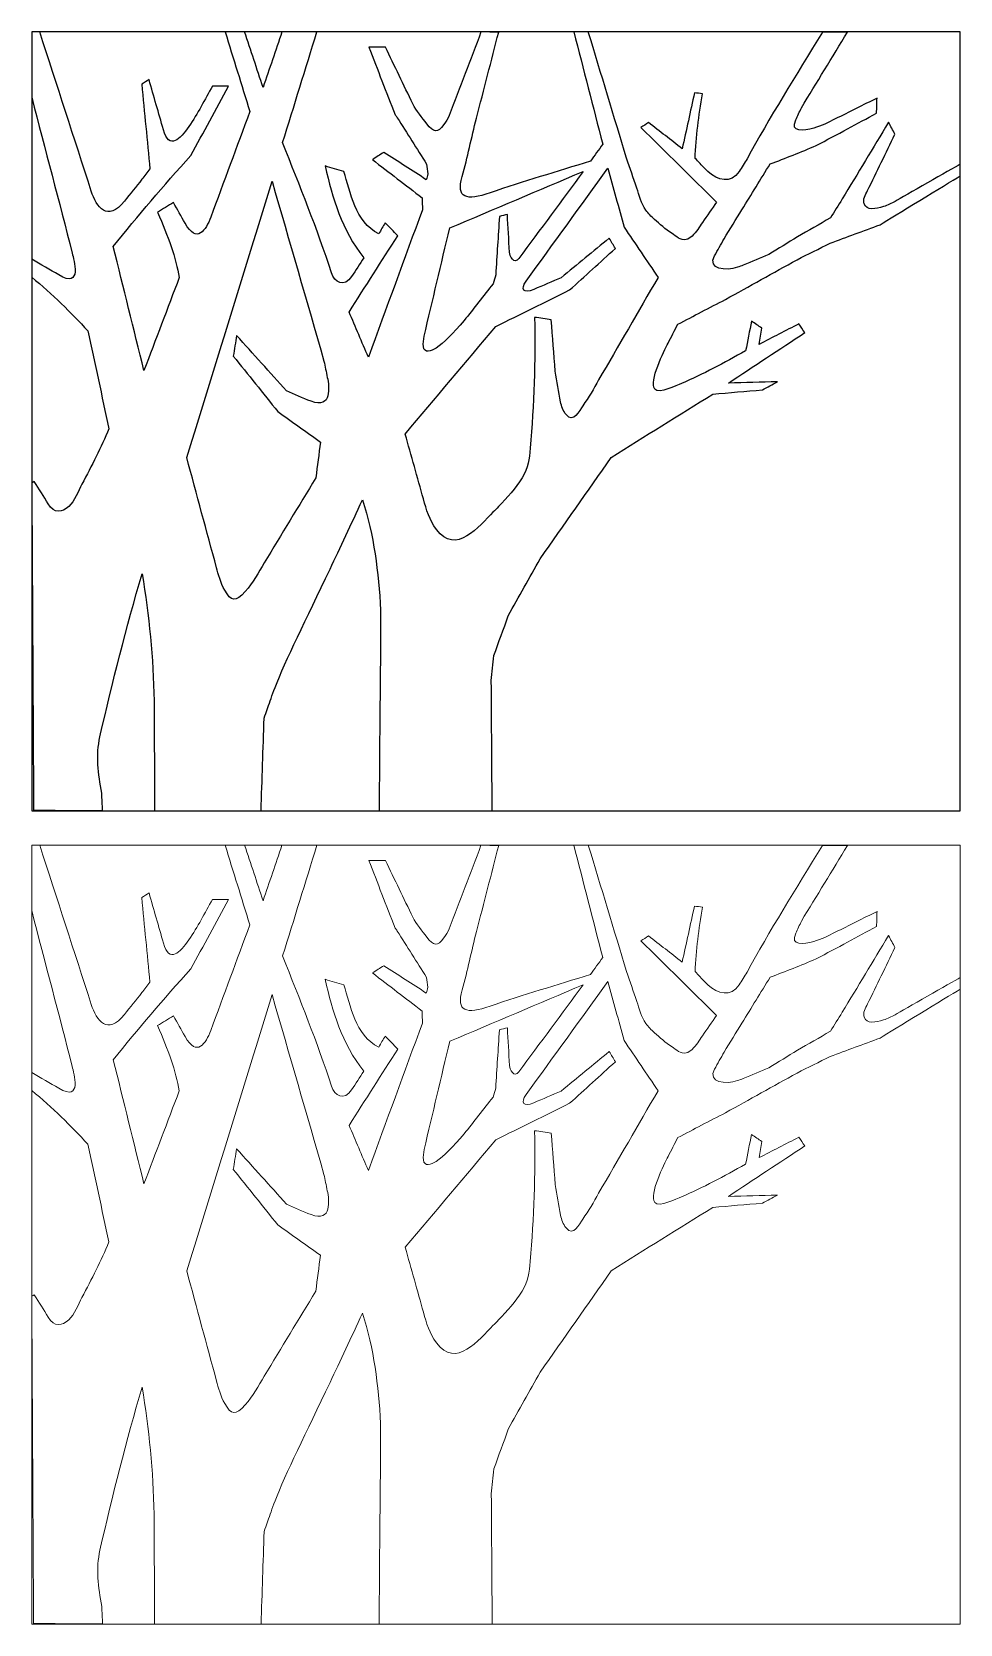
# Model space of a CAD drawing. Header units: centimetres. Extents: x -16.67 to -10.97, y -0.78 to 9.
import ezdxf

# ---------------------------------------------------------------- set-up
doc = ezdxf.new("R2010")
doc.units = ezdxf.units.CM
doc.header["$MEASUREMENT"] = 0
doc.layers.add('layer 1', color=7, linetype='Continuous')

msp = doc.modelspace()

# ---------------------------------------------------------------- linework, layer by layer
at = {"layer": 'layer 1', "color": 250}
for points, knots in [([(-16.67409, 4.21777), (-16.67409, 4.21777), (-16.67409, 9.00077), (-16.67409, 9.00077), (-16.67409, 9.00077), (-16.67409, 9.00077), (-10.97218, 9.00077), (-10.97218, 9.00077), (-10.97218, 9.00077), (-10.97218, 9.00077), (-10.97218, 4.21777), (-10.97218, 4.21777), (-10.97218, 4.21777), (-10.97218, 4.21777), (-16.67409, 4.21777), (-16.67409, 4.21777)], [0, 0, 0, 0, 0.2, 0.2, 0.2, 0.2, 0.4, 0.4, 0.4, 0.4, 0.6, 0.6, 0.6, 0.6, 1, 1, 1, 1]), ([(-12.93308, 8.41315), (-12.91747, 8.42342), (-12.90179, 8.43372), (-12.88615, 8.44403), (-12.88615, 8.44403), (-12.81731, 8.39029), (-12.74836, 8.33651), (-12.67953, 8.28274), (-12.67953, 8.28274), (-12.65428, 8.39737), (-12.62912, 8.51209), (-12.60382, 8.62678), (-12.60382, 8.62678), (-12.58746, 8.62453), (-12.57107, 8.62221), (-12.55468, 8.6199), (-12.55468, 8.6199), (-12.57776, 8.4871), (-12.59484, 8.3549), (-12.60026, 8.22411), (-12.60026, 8.22411), (-12.57993, 8.20246), (-12.55953, 8.18075), (-12.53912, 8.15912), (-12.53912, 8.15912), (-12.53356, 8.15389), (-12.52792, 8.14868), (-12.52233, 8.14344), (-12.52233, 8.14344), (-12.46178, 8.08703), (-12.37986, 8.06595), (-12.33056, 8.14296), (-12.33056, 8.14296), (-12.31384, 8.16906), (-12.29714, 8.19511), (-12.28051, 8.22117), (-12.28051, 8.22117), (-12.14594, 8.46943), (-11.9807, 8.73453), (-11.81725, 8.99869), (-11.81725, 8.99869), (-11.7662, 8.99891), (-11.71505, 8.99913), (-11.664, 8.99936), (-11.664, 8.99936), (-11.75834, 8.84451), (-11.85266, 8.68963), (-11.94705, 8.53482), (-11.94705, 8.53482), (-11.95861, 8.50984), (-11.97016, 8.48493), (-11.98173, 8.46002), (-11.98173, 8.46002), (-12.01917, 8.37929), (-11.93275, 8.39359), (-11.87171, 8.40972), (-11.87171, 8.40972), (-11.82337, 8.42234), (-11.78277, 8.44487), (-11.73934, 8.46587), (-11.73934, 8.46587), (-11.65378, 8.50859), (-11.56827, 8.55123), (-11.48273, 8.59395), (-11.48273, 8.59395), (-11.48371, 8.56325), (-11.48477, 8.53261), (-11.48572, 8.50199), (-11.48572, 8.50199), (-11.54495, 8.46967), (-11.6042, 8.43734), (-11.66342, 8.40513), (-11.66342, 8.40513), (-11.72783, 8.37102), (-11.79225, 8.33693), (-11.85656, 8.30288), (-11.85656, 8.30288), (-11.95041, 8.2622), (-12.04482, 8.22489), (-12.13949, 8.18984), (-12.13949, 8.18984), (-12.19704, 8.09618), (-12.25463, 8.00243), (-12.31222, 7.9088), (-12.31222, 7.9088), (-12.34897, 7.84917), (-12.38572, 7.78959), (-12.42243, 7.72996), (-12.42243, 7.72996), (-12.4418, 7.69509), (-12.4613, 7.66016), (-12.48065, 7.62529), (-12.48065, 7.62529), (-12.52573, 7.54425), (-12.41035, 7.53018), (-12.34037, 7.55512), (-12.34037, 7.55512), (-12.32828, 7.5595), (-12.31608, 7.5638), (-12.30399, 7.56816), (-12.30399, 7.56816), (-12.25169, 7.58999), (-12.19952, 7.61181), (-12.14729, 7.63365), (-12.14729, 7.63365), (-12.08888, 7.66961), (-12.0304, 7.70552), (-11.97202, 7.74146), (-11.97202, 7.74146), (-11.90444, 7.78036), (-11.8369, 7.81925), (-11.76931, 7.85813), (-11.76931, 7.85813), (-11.74517, 7.89695), (-11.72092, 7.93576), (-11.69671, 7.97454), (-11.69671, 7.97454), (-11.60184, 8.13153), (-11.50709, 8.28851), (-11.41217, 8.44542), (-11.41217, 8.44542), (-11.39895, 8.42109), (-11.38566, 8.39668), (-11.37243, 8.37236), (-11.37243, 8.37236), (-11.42853, 8.25697), (-11.48466, 8.14168), (-11.54072, 8.02635), (-11.54072, 8.02635), (-11.55332, 8.00035), (-11.57191, 7.97262), (-11.56181, 7.94395), (-11.56181, 7.94395), (-11.5476, 7.90358), (-11.48991, 7.91191), (-11.44237, 7.9278), (-11.44237, 7.9278), (-11.4167, 7.93639), (-11.39446, 7.94713), (-11.37183, 7.95994), (-11.37183, 7.95994), (-11.31756, 7.99083), (-11.02915, 8.15576), (-10.97218, 8.18812), (-10.97218, 8.18812), (-10.97218, 8.18812), (-10.97218, 8.11725), (-10.97218, 8.11725), (-10.97218, 8.11725), (-11.06216, 8.06203), (-11.37966, 7.8682), (-11.46446, 7.81622), (-11.46446, 7.81622), (-11.56645, 7.77851), (-11.66852, 7.74081), (-11.77065, 7.70306), (-11.77065, 7.70306), (-11.8384, 7.66922), (-11.90622, 7.63541), (-11.97406, 7.60154), (-11.97406, 7.60154), (-12.12066, 7.52023), (-12.26724, 7.43888), (-12.41383, 7.35752), (-12.41383, 7.35752), (-12.51142, 7.30686), (-12.60896, 7.25619), (-12.70652, 7.2055), (-12.70652, 7.2055), (-12.72632, 7.16686), (-12.74617, 7.12813), (-12.76598, 7.08949), (-12.76598, 7.08949), (-12.78971, 7.04306), (-12.88562, 6.85471), (-12.84816, 6.80772), (-12.84816, 6.80772), (-12.82195, 6.77482), (-12.71389, 6.8298), (-12.68471, 6.84187), (-12.68471, 6.84187), (-12.55239, 6.89679), (-12.42115, 6.96883), (-12.29001, 7.04215), (-12.29001, 7.04215), (-12.27796, 7.1028), (-12.26592, 7.16334), (-12.25388, 7.22389), (-12.25388, 7.22389), (-12.23252, 7.20975), (-12.21121, 7.19558), (-12.18981, 7.18142), (-12.18981, 7.18142), (-12.19571, 7.14829), (-12.20156, 7.11519), (-12.20742, 7.08206), (-12.20742, 7.08206), (-12.12574, 7.12397), (-12.04413, 7.16587), (-11.96261, 7.20775), (-11.96261, 7.20775), (-11.9505, 7.18994), (-11.93846, 7.17207), (-11.92644, 7.15428), (-11.92644, 7.15428), (-12.08275, 7.05091), (-12.23912, 6.94765), (-12.39537, 6.84428), (-12.39537, 6.84428), (-12.29527, 6.84691), (-12.19516, 6.84956), (-12.09503, 6.85218), (-12.09503, 6.85218), (-12.12556, 6.83556), (-12.15615, 6.81894), (-12.1868, 6.80223), (-12.1868, 6.80223), (-12.28846, 6.79369), (-12.39026, 6.78524), (-12.49201, 6.77672), (-12.49201, 6.77672), (-12.69979, 6.64709), (-12.90752, 6.51743), (-13.11536, 6.38788), (-13.11536, 6.38788), (-13.26093, 6.18029), (-13.40653, 5.97276), (-13.55209, 5.76519), (-13.55209, 5.76519), (-13.61736, 5.64869), (-13.68256, 5.53215), (-13.74779, 5.4157), (-13.74779, 5.4157), (-13.77715, 5.3341), (-13.80646, 5.25255), (-13.83583, 5.1709), (-13.83583, 5.1709), (-13.84122, 5.11965), (-13.84664, 5.0683), (-13.852, 5.01703), (-13.852, 5.01703), (-13.85019, 4.75064), (-13.84838, 4.48414), (-13.84654, 4.21777), (-13.84654, 4.21777), (-13.84654, 4.21777), (-14.54149, 4.21777), (-14.54149, 4.21777), (-14.54149, 4.21777), (-14.5382, 4.59709), (-14.53485, 4.97639), (-14.53164, 5.35575), (-14.53164, 5.35575), (-14.53164, 5.38714), (-14.53164, 5.41862), (-14.53164, 5.45012), (-14.53164, 5.45012), (-14.54571, 5.68256), (-14.57132, 5.91172), (-14.64413, 6.12697), (-14.64413, 6.12697), (-14.71243, 5.97635), (-14.77953, 5.83384), (-14.84254, 5.70183), (-14.84254, 5.70183), (-14.99042, 5.39243), (-15.11586, 5.14022), (-15.18051, 4.97409), (-15.18051, 4.97409), (-15.19926, 4.92608), (-15.21257, 4.88494), (-15.22445, 4.85156), (-15.22445, 4.85156), (-15.23362, 4.82564), (-15.24122, 4.80417), (-15.24755, 4.78721), (-15.24755, 4.78721), (-15.25375, 4.59737), (-15.25993, 4.40759), (-15.26612, 4.21777), (-15.26612, 4.21777), (-15.26612, 4.21777), (-15.9201, 4.21777), (-15.9201, 4.21777), (-15.9201, 4.21777), (-15.92109, 4.44313), (-15.92202, 4.66858), (-15.923, 4.89391), (-15.923, 4.89391), (-15.92867, 5.15688), (-15.95334, 5.41678), (-15.99697, 5.67354), (-15.99697, 5.67354), (-16.09518, 5.34362), (-16.17794, 5.00867), (-16.25591, 4.67208), (-16.25591, 4.67208), (-16.28067, 4.56061), (-16.26717, 4.44433), (-16.24452, 4.32682), (-16.24452, 4.32682), (-16.24275, 4.29079), (-16.241, 4.2548), (-16.23928, 4.21878), (-16.23928, 4.21878), (-16.38064, 4.21976), (-16.52195, 4.22083), (-16.66327, 4.22185), (-16.66327, 4.22185), (-16.66692, 4.87694), (-16.67054, 5.53198), (-16.67409, 6.18704), (-16.67409, 6.18704), (-16.67409, 6.18704), (-16.67409, 6.23192), (-16.67409, 6.23192), (-16.67409, 6.23192), (-16.66911, 6.23431), (-16.66415, 6.23678), (-16.65917, 6.23918), (-16.65917, 6.23918), (-16.63065, 6.19371), (-16.60009, 6.14893), (-16.57338, 6.10265), (-16.57338, 6.10265), (-16.53728, 6.04018), (-16.48635, 6.04984), (-16.44775, 6.08586), (-16.44775, 6.08586), (-16.41124, 6.12001), (-16.38825, 6.18112), (-16.3662, 6.22322), (-16.3662, 6.22322), (-16.30687, 6.33682), (-16.24864, 6.44916), (-16.20037, 6.56423), (-16.20037, 6.56423), (-16.24378, 6.76441), (-16.28727, 6.96457), (-16.33078, 7.16473), (-16.33078, 7.16473), (-16.43282, 7.27787), (-16.548, 7.3878), (-16.67409, 7.49507), (-16.67409, 7.49507), (-16.67409, 7.49507), (-16.67409, 7.60565), (-16.67409, 7.60565), (-16.67409, 7.60565), (-16.61879, 7.57308), (-16.56356, 7.54043), (-16.50824, 7.50786), (-16.50824, 7.50786), (-16.3624, 7.42192), (-16.41593, 7.60161), (-16.42599, 7.64134), (-16.42599, 7.64134), (-16.50657, 7.96093), (-16.59361, 8.27911), (-16.67409, 8.59872), (-16.67409, 8.59872), (-16.67409, 8.59872), (-16.67409, 9.00077), (-16.67409, 9.00077), (-16.67409, 9.00077), (-16.67409, 9.00077), (-16.62567, 9.00077), (-16.62567, 9.00077), (-16.62567, 9.00077), (-16.52013, 8.67496), (-16.41451, 8.34906), (-16.30902, 8.02327), (-16.30902, 8.02327), (-16.27689, 7.9242), (-16.21008, 7.83064), (-16.10522, 7.96154), (-16.10522, 7.96154), (-16.06947, 8.00611), (-16.03373, 8.05066), (-15.99797, 8.09531), (-15.99797, 8.09531), (-15.98165, 8.11644), (-15.96529, 8.13766), (-15.94879, 8.15887), (-15.94879, 8.15887), (-15.96556, 8.33227), (-15.98235, 8.5056), (-15.99913, 8.67892), (-15.99913, 8.67892), (-15.98405, 8.6884), (-15.96895, 8.69788), (-15.95383, 8.70736), (-15.95383, 8.70736), (-15.92472, 8.60488), (-15.89549, 8.50236), (-15.86628, 8.39989), (-15.86628, 8.39989), (-15.83011, 8.27273), (-15.7628, 8.34168), (-15.70968, 8.41901), (-15.70968, 8.41901), (-15.65453, 8.49921), (-15.61259, 8.58503), (-15.56407, 8.66802), (-15.56407, 8.66802), (-15.53122, 8.66762), (-15.4984, 8.66728), (-15.46563, 8.66692), (-15.46563, 8.66692), (-15.5428, 8.52508), (-15.61994, 8.38326), (-15.69709, 8.24148), (-15.69709, 8.24148), (-15.86564, 8.05548), (-16.02272, 7.86951), (-16.17356, 7.68354), (-16.17356, 7.68354), (-16.11089, 7.42928), (-16.04823, 7.175), (-15.98559, 6.92081), (-15.98559, 6.92081), (-15.91324, 7.11127), (-15.84083, 7.30174), (-15.76842, 7.49226), (-15.76842, 7.49226), (-15.789, 7.61144), (-15.83673, 7.74701), (-15.90131, 7.89272), (-15.90131, 7.89272), (-15.86895, 7.91272), (-15.83659, 7.93266), (-15.80413, 7.95263), (-15.80413, 7.95263), (-15.78055, 7.91044), (-15.75685, 7.8682), (-15.73319, 7.82605), (-15.73319, 7.82605), (-15.65982, 7.69515), (-15.60425, 7.78466), (-15.57552, 7.86227), (-15.57552, 7.86227), (-15.49539, 8.07873), (-15.41532, 8.29516), (-15.33523, 8.51167), (-15.33523, 8.51167), (-15.38571, 8.67472), (-15.43619, 8.83775), (-15.48667, 9.00077), (-15.48667, 9.00077), (-15.48667, 9.00077), (-15.36735, 9.00077), (-15.36735, 9.00077), (-15.36735, 9.00077), (-15.32935, 8.88703), (-15.29144, 8.77326), (-15.25351, 8.65949), (-15.25351, 8.65949), (-15.21502, 8.77297), (-15.17658, 8.8865), (-15.13812, 8.99999), (-15.13812, 8.99999), (-15.12492, 9.00023), (-15.11174, 9.00049), (-15.09861, 9.00077), (-15.09861, 9.00077), (-15.09861, 9.00077), (-14.92286, 9.00077), (-14.92286, 9.00077), (-14.92286, 9.00077), (-14.99317, 8.77405), (-15.0635, 8.5472), (-15.1338, 8.3204), (-15.1338, 8.3204), (-15.02786, 8.05418), (-14.92043, 7.78793), (-14.83376, 7.52156), (-14.83376, 7.52156), (-14.81407, 7.46137), (-14.75555, 7.42868), (-14.70997, 7.49867), (-14.70997, 7.49867), (-14.68497, 7.537), (-14.65989, 7.57536), (-14.63494, 7.61367), (-14.63494, 7.61367), (-14.77306, 7.78493), (-14.82552, 7.97962), (-14.8723, 8.17716), (-14.8723, 8.17716), (-14.83425, 8.16583), (-14.79639, 8.15457), (-14.75848, 8.14327), (-14.75848, 8.14327), (-14.71526, 8.01897), (-14.6912, 7.83227), (-14.54286, 7.76098), (-14.54286, 7.76098), (-14.52994, 7.78356), (-14.5171, 7.80613), (-14.50414, 7.82868), (-14.50414, 7.82868), (-14.47832, 7.80215), (-14.45251, 7.7756), (-14.42657, 7.74908), (-14.42657, 7.74908), (-14.52628, 7.59285), (-14.62581, 7.43666), (-14.7255, 7.28043), (-14.7255, 7.28043), (-14.68604, 7.18817), (-14.64667, 7.09575), (-14.60727, 7.0035), (-14.60727, 7.0035), (-14.49651, 7.30524), (-14.38576, 7.60707), (-14.27499, 7.90881), (-14.27499, 7.90881), (-14.27547, 7.9332), (-14.27584, 7.95751), (-14.27634, 7.98191), (-14.27634, 7.98191), (-14.37835, 8.06015), (-14.48032, 8.13829), (-14.58238, 8.21647), (-14.58238, 8.21647), (-14.55901, 8.23112), (-14.5356, 8.2458), (-14.51216, 8.26047), (-14.51216, 8.26047), (-14.42514, 8.20451), (-14.33813, 8.14861), (-14.25112, 8.09268), (-14.25112, 8.09268), (-14.24782, 8.1046), (-14.24445, 8.11647), (-14.24109, 8.12842), (-14.24109, 8.12842), (-14.24386, 8.14861), (-14.24671, 8.16881), (-14.24953, 8.18892), (-14.24953, 8.18892), (-14.30968, 8.28384), (-14.36992, 8.37878), (-14.43014, 8.4736), (-14.43014, 8.4736), (-14.43405, 8.47961), (-14.43793, 8.48561), (-14.44174, 8.49159), (-14.44174, 8.49159), (-14.49617, 8.6302), (-14.55057, 8.76869), (-14.60501, 8.90723), (-14.60501, 8.90723), (-14.5708, 8.90723), (-14.53668, 8.90723), (-14.50256, 8.90723), (-14.50256, 8.90723), (-14.44635, 8.79081), (-14.39016, 8.67443), (-14.33395, 8.55811), (-14.33395, 8.55811), (-14.31363, 8.516), (-14.27595, 8.4744), (-14.24734, 8.43549), (-14.24734, 8.43549), (-14.20857, 8.38293), (-14.18117, 8.37724), (-14.14329, 8.43136), (-14.14329, 8.43136), (-14.12973, 8.45087), (-14.11823, 8.4664), (-14.11012, 8.48771), (-14.11012, 8.48771), (-14.04515, 8.65857), (-13.98017, 8.82947), (-13.9153, 9.0003), (-13.9153, 9.0003), (-13.87908, 8.99992), (-13.84287, 8.99956), (-13.80662, 8.99917), (-13.80662, 8.99917), (-13.85221, 8.82295), (-13.89772, 8.6467), (-13.94322, 8.47042), (-13.94322, 8.47042), (-13.97451, 8.35167), (-13.99674, 8.23121), (-14.03094, 8.11245), (-14.03094, 8.11245), (-14.0691, 7.97955), (-14.00726, 7.96093), (-13.85924, 8.01238), (-13.85924, 8.01238), (-13.65644, 8.08289), (-13.44822, 8.14218), (-13.24262, 8.20709), (-13.24262, 8.20709), (-13.21755, 8.24181), (-13.19244, 8.27655), (-13.16732, 8.31129), (-13.16732, 8.31129), (-13.22674, 8.54111), (-13.28622, 8.77094), (-13.34557, 9.00077), (-13.34557, 9.00077), (-13.34557, 9.00077), (-13.25608, 9.00077), (-13.25608, 9.00077), (-13.25608, 9.00077), (-13.17772, 8.742), (-13.09931, 8.48319), (-13.02091, 8.22443), (-13.02091, 8.22443), (-13.00008, 8.16357), (-12.97929, 8.10261), (-12.95848, 8.04172), (-12.95848, 8.04172), (-12.94301, 7.99648), (-12.93091, 7.94703), (-12.90231, 7.90642), (-12.90231, 7.90642), (-12.88752, 7.88531), (-12.87025, 7.86775), (-12.85062, 7.84947), (-12.85062, 7.84947), (-12.81835, 7.81941), (-12.78233, 7.79021), (-12.74205, 7.762), (-12.74205, 7.762), (-12.71967, 7.74636), (-12.68764, 7.71742), (-12.6554, 7.72535), (-12.6554, 7.72535), (-12.64175, 7.72873), (-12.62921, 7.73705), (-12.61842, 7.74706), (-12.61842, 7.74706), (-12.59272, 7.77071), (-12.57434, 7.80273), (-12.55521, 7.83018), (-12.55521, 7.83018), (-12.52623, 7.8721), (-12.49728, 7.91392), (-12.4683, 7.95569), (-12.4683, 7.95569), (-12.62324, 8.10819), (-12.7782, 8.26066), (-12.93308, 8.41315)], [0, 0, 0, 0, 0.006135, 0.006135, 0.006135, 0.006135, 0.0122699, 0.0122699, 0.0122699, 0.0122699, 0.0184049, 0.0184049, 0.0184049, 0.0184049, 0.0245399, 0.0245399, 0.0245399, 0.0245399, 0.0306748, 0.0306748, 0.0306748, 0.0306748, 0.0368098, 0.0368098, 0.0368098, 0.0368098, 0.0429448, 0.0429448, 0.0429448, 0.0429448, 0.0490798, 0.0490798, 0.0490798, 0.0490798, 0.0552147, 0.0552147, 0.0552147, 0.0552147, 0.0613497, 0.0613497, 0.0613497, 0.0613497, 0.0674847, 0.0674847, 0.0674847, 0.0674847, 0.0736196, 0.0736196, 0.0736196, 0.0736196, 0.0797546, 0.0797546, 0.0797546, 0.0797546, 0.0858896, 0.0858896, 0.0858896, 0.0858896, 0.0920245, 0.0920245, 0.0920245, 0.0920245, 0.0981595, 0.0981595, 0.0981595, 0.0981595, 0.1042945, 0.1042945, 0.1042945, 0.1042945, 0.1104294, 0.1104294, 0.1104294, 0.1104294, 0.1165644, 0.1165644, 0.1165644, 0.1165644, 0.1226994, 0.1226994, 0.1226994, 0.1226994, 0.1288344, 0.1288344, 0.1288344, 0.1288344, 0.1349693, 0.1349693, 0.1349693, 0.1349693, 0.1411043, 0.1411043, 0.1411043, 0.1411043, 0.1472393, 0.1472393, 0.1472393, 0.1472393, 0.1533742, 0.1533742, 0.1533742, 0.1533742, 0.1595092, 0.1595092, 0.1595092, 0.1595092, 0.1656442, 0.1656442, 0.1656442, 0.1656442, 0.1717791, 0.1717791, 0.1717791, 0.1717791, 0.1779141, 0.1779141, 0.1779141, 0.1779141, 0.1840491, 0.1840491, 0.1840491, 0.1840491, 0.190184, 0.190184, 0.190184, 0.190184, 0.196319, 0.196319, 0.196319, 0.196319, 0.202454, 0.202454, 0.202454, 0.202454, 0.208589, 0.208589, 0.208589, 0.208589, 0.2147239, 0.2147239, 0.2147239, 0.2147239, 0.2208589, 0.2208589, 0.2208589, 0.2208589, 0.2269939, 0.2269939, 0.2269939, 0.2269939, 0.2331288, 0.2331288, 0.2331288, 0.2331288, 0.2392638, 0.2392638, 0.2392638, 0.2392638, 0.2453988, 0.2453988, 0.2453988, 0.2453988, 0.2515337, 0.2515337, 0.2515337, 0.2515337, 0.2576687, 0.2576687, 0.2576687, 0.2576687, 0.2638037, 0.2638037, 0.2638037, 0.2638037, 0.2699387, 0.2699387, 0.2699387, 0.2699387, 0.2760736, 0.2760736, 0.2760736, 0.2760736, 0.2822086, 0.2822086, 0.2822086, 0.2822086, 0.2883436, 0.2883436, 0.2883436, 0.2883436, 0.2944785, 0.2944785, 0.2944785, 0.2944785, 0.3006135, 0.3006135, 0.3006135, 0.3006135, 0.3067485, 0.3067485, 0.3067485, 0.3067485, 0.3128834, 0.3128834, 0.3128834, 0.3128834, 0.3190184, 0.3190184, 0.3190184, 0.3190184, 0.3251534, 0.3251534, 0.3251534, 0.3251534, 0.3312883, 0.3312883, 0.3312883, 0.3312883, 0.3374233, 0.3374233, 0.3374233, 0.3374233, 0.3435583, 0.3435583, 0.3435583, 0.3435583, 0.3496933, 0.3496933, 0.3496933, 0.3496933, 0.3558282, 0.3558282, 0.3558282, 0.3558282, 0.3619632, 0.3619632, 0.3619632, 0.3619632, 0.3680982, 0.3680982, 0.3680982, 0.3680982, 0.3742331, 0.3742331, 0.3742331, 0.3742331, 0.3803681, 0.3803681, 0.3803681, 0.3803681, 0.3865031, 0.3865031, 0.3865031, 0.3865031, 0.392638, 0.392638, 0.392638, 0.392638, 0.398773, 0.398773, 0.398773, 0.398773, 0.404908, 0.404908, 0.404908, 0.404908, 0.4110429, 0.4110429, 0.4110429, 0.4110429, 0.4171779, 0.4171779, 0.4171779, 0.4171779, 0.4233129, 0.4233129, 0.4233129, 0.4233129, 0.4294479, 0.4294479, 0.4294479, 0.4294479, 0.4355828, 0.4355828, 0.4355828, 0.4355828, 0.4417178, 0.4417178, 0.4417178, 0.4417178, 0.4478528, 0.4478528, 0.4478528, 0.4478528, 0.4539877, 0.4539877, 0.4539877, 0.4539877, 0.4601227, 0.4601227, 0.4601227, 0.4601227, 0.4662577, 0.4662577, 0.4662577, 0.4662577, 0.4723926, 0.4723926, 0.4723926, 0.4723926, 0.4785276, 0.4785276, 0.4785276, 0.4785276, 0.4846626, 0.4846626, 0.4846626, 0.4846626, 0.4907975, 0.4907975, 0.4907975, 0.4907975, 0.4969325, 0.4969325, 0.4969325, 0.4969325, 0.5030675, 0.5030675, 0.5030675, 0.5030675, 0.5092025, 0.5092025, 0.5092025, 0.5092025, 0.5153374, 0.5153374, 0.5153374, 0.5153374, 0.5214724, 0.5214724, 0.5214724, 0.5214724, 0.5276074, 0.5276074, 0.5276074, 0.5276074, 0.5337423, 0.5337423, 0.5337423, 0.5337423, 0.5398773, 0.5398773, 0.5398773, 0.5398773, 0.5460123, 0.5460123, 0.5460123, 0.5460123, 0.5521472, 0.5521472, 0.5521472, 0.5521472, 0.5582822, 0.5582822, 0.5582822, 0.5582822, 0.5644172, 0.5644172, 0.5644172, 0.5644172, 0.5705521, 0.5705521, 0.5705521, 0.5705521, 0.5766871, 0.5766871, 0.5766871, 0.5766871, 0.5828221, 0.5828221, 0.5828221, 0.5828221, 0.5889571, 0.5889571, 0.5889571, 0.5889571, 0.595092, 0.595092, 0.595092, 0.595092, 0.601227, 0.601227, 0.601227, 0.601227, 0.607362, 0.607362, 0.607362, 0.607362, 0.6134969, 0.6134969, 0.6134969, 0.6134969, 0.6196319, 0.6196319, 0.6196319, 0.6196319, 0.6257669, 0.6257669, 0.6257669, 0.6257669, 0.6319018, 0.6319018, 0.6319018, 0.6319018, 0.6380368, 0.6380368, 0.6380368, 0.6380368, 0.6441718, 0.6441718, 0.6441718, 0.6441718, 0.6503067, 0.6503067, 0.6503067, 0.6503067, 0.6564417, 0.6564417, 0.6564417, 0.6564417, 0.6625767, 0.6625767, 0.6625767, 0.6625767, 0.6687117, 0.6687117, 0.6687117, 0.6687117, 0.6748466, 0.6748466, 0.6748466, 0.6748466, 0.6809816, 0.6809816, 0.6809816, 0.6809816, 0.6871166, 0.6871166, 0.6871166, 0.6871166, 0.6932515, 0.6932515, 0.6932515, 0.6932515, 0.6993865, 0.6993865, 0.6993865, 0.6993865, 0.7055215, 0.7055215, 0.7055215, 0.7055215, 0.7116564, 0.7116564, 0.7116564, 0.7116564, 0.7177914, 0.7177914, 0.7177914, 0.7177914, 0.7239264, 0.7239264, 0.7239264, 0.7239264, 0.7300613, 0.7300613, 0.7300613, 0.7300613, 0.7361963, 0.7361963, 0.7361963, 0.7361963, 0.7423313, 0.7423313, 0.7423313, 0.7423313, 0.7484663, 0.7484663, 0.7484663, 0.7484663, 0.7546012, 0.7546012, 0.7546012, 0.7546012, 0.7607362, 0.7607362, 0.7607362, 0.7607362, 0.7668712, 0.7668712, 0.7668712, 0.7668712, 0.7730061, 0.7730061, 0.7730061, 0.7730061, 0.7791411, 0.7791411, 0.7791411, 0.7791411, 0.7852761, 0.7852761, 0.7852761, 0.7852761, 0.791411, 0.791411, 0.791411, 0.791411, 0.797546, 0.797546, 0.797546, 0.797546, 0.803681, 0.803681, 0.803681, 0.803681, 0.809816, 0.809816, 0.809816, 0.809816, 0.8159509, 0.8159509, 0.8159509, 0.8159509, 0.8220859, 0.8220859, 0.8220859, 0.8220859, 0.8282209, 0.8282209, 0.8282209, 0.8282209, 0.8343558, 0.8343558, 0.8343558, 0.8343558, 0.8404908, 0.8404908, 0.8404908, 0.8404908, 0.8466258, 0.8466258, 0.8466258, 0.8466258, 0.8527607, 0.8527607, 0.8527607, 0.8527607, 0.8588957, 0.8588957, 0.8588957, 0.8588957, 0.8650307, 0.8650307, 0.8650307, 0.8650307, 0.8711656, 0.8711656, 0.8711656, 0.8711656, 0.8773006, 0.8773006, 0.8773006, 0.8773006, 0.8834356, 0.8834356, 0.8834356, 0.8834356, 0.8895706, 0.8895706, 0.8895706, 0.8895706, 0.8957055, 0.8957055, 0.8957055, 0.8957055, 0.9018405, 0.9018405, 0.9018405, 0.9018405, 0.9079755, 0.9079755, 0.9079755, 0.9079755, 0.9141104, 0.9141104, 0.9141104, 0.9141104, 0.9202454, 0.9202454, 0.9202454, 0.9202454, 0.9263804, 0.9263804, 0.9263804, 0.9263804, 0.9325153, 0.9325153, 0.9325153, 0.9325153, 0.9386503, 0.9386503, 0.9386503, 0.9386503, 0.9447853, 0.9447853, 0.9447853, 0.9447853, 0.9509202, 0.9509202, 0.9509202, 0.9509202, 0.9570552, 0.9570552, 0.9570552, 0.9570552, 0.9631902, 0.9631902, 0.9631902, 0.9631902, 0.9693252, 0.9693252, 0.9693252, 0.9693252, 0.9754601, 0.9754601, 0.9754601, 0.9754601, 0.9815951, 0.9815951, 0.9815951, 0.9815951, 0.9877301, 0.9877301, 0.9877301, 0.9877301, 1, 1, 1, 1]), ([(-13.13541, 8.16366), (-13.30313, 7.93217), (-13.47087, 7.70069), (-13.63854, 7.46917), (-13.63854, 7.46917), (-13.67373, 7.42076), (-13.65551, 7.39144), (-13.59075, 7.41917), (-13.59075, 7.41917), (-13.53475, 7.44309), (-13.4787, 7.46712), (-13.42267, 7.49103), (-13.42267, 7.49103), (-13.32434, 7.57192), (-13.22595, 7.65275), (-13.12762, 7.73367), (-13.12762, 7.73367), (-13.11508, 7.71263), (-13.10257, 7.69173), (-13.09012, 7.67073), (-13.09012, 7.67073), (-13.18373, 7.58571), (-13.27729, 7.50072), (-13.3709, 7.4157), (-13.3709, 7.4157), (-13.52202, 7.34097), (-13.67316, 7.26624), (-13.82432, 7.19152), (-13.82432, 7.19152), (-14.00983, 6.97149), (-14.19521, 6.75148), (-14.38069, 6.53151), (-14.38069, 6.53151), (-14.34356, 6.39848), (-14.30558, 6.26564), (-14.26929, 6.13246), (-14.26929, 6.13246), (-14.25121, 6.06616), (-14.23112, 6.0032), (-14.18954, 5.94569), (-14.18954, 5.94569), (-14.07042, 5.78064), (-13.92429, 5.96788), (-13.84171, 6.05127), (-13.84171, 6.05127), (-13.83045, 6.06256), (-13.81927, 6.07396), (-13.80798, 6.08549), (-13.80798, 6.08549), (-13.7541, 6.14095), (-13.70138, 6.19915), (-13.66278, 6.26185), (-13.66278, 6.26185), (-13.62323, 6.32614), (-13.61958, 6.3758), (-13.61362, 6.44543), (-13.61362, 6.44543), (-13.59032, 6.71286), (-13.57917, 6.98025), (-13.5862, 7.24775), (-13.5862, 7.24775), (-13.552, 7.2428), (-13.51778, 7.23804), (-13.48352, 7.23309), (-13.48352, 7.23309), (-13.47524, 7.12785), (-13.467, 7.02244), (-13.45871, 6.91717), (-13.45871, 6.91717), (-13.44781, 6.85433), (-13.43702, 6.79144), (-13.42617, 6.72859), (-13.42617, 6.72859), (-13.42118, 6.69967), (-13.41258, 6.67573), (-13.39231, 6.6506), (-13.39231, 6.6506), (-13.34762, 6.59515), (-13.31158, 6.6742), (-13.28987, 6.70498), (-13.28987, 6.70498), (-13.25407, 6.75545), (-13.22245, 6.80858), (-13.19298, 6.86323), (-13.19298, 6.86323), (-13.07126, 7.07317), (-12.94942, 7.28302), (-12.82755, 7.49294), (-12.82755, 7.49294), (-12.89729, 7.59595), (-12.96703, 7.69897), (-13.03681, 7.80199), (-13.03681, 7.80199), (-13.06966, 7.92245), (-13.10257, 8.04305), (-13.13541, 8.16366)], [0, 0, 0, 0, 0.04, 0.04, 0.04, 0.04, 0.08, 0.08, 0.08, 0.08, 0.12, 0.12, 0.12, 0.12, 0.16, 0.16, 0.16, 0.16, 0.2, 0.2, 0.2, 0.2, 0.24, 0.24, 0.24, 0.24, 0.28, 0.28, 0.28, 0.28, 0.32, 0.32, 0.32, 0.32, 0.36, 0.36, 0.36, 0.36, 0.4, 0.4, 0.4, 0.4, 0.44, 0.44, 0.44, 0.44, 0.48, 0.48, 0.48, 0.48, 0.52, 0.52, 0.52, 0.52, 0.56, 0.56, 0.56, 0.56, 0.6, 0.6, 0.6, 0.6, 0.64, 0.64, 0.64, 0.64, 0.68, 0.68, 0.68, 0.68, 0.72, 0.72, 0.72, 0.72, 0.76, 0.76, 0.76, 0.76, 0.8, 0.8, 0.8, 0.8, 0.84, 0.84, 0.84, 0.84, 0.88, 0.88, 0.88, 0.88, 0.92, 0.92, 0.92, 0.92, 1, 1, 1, 1]), ([(-13.28679, 8.14351), (-13.56042, 8.0278), (-13.83404, 7.91214), (-14.1076, 7.79641), (-14.1076, 7.79641), (-14.15996, 7.5748), (-14.21231, 7.35314), (-14.26463, 7.13151), (-14.26463, 7.13151), (-14.26746, 7.10933), (-14.27096, 7.08659), (-14.26929, 7.06924), (-14.26929, 7.06924), (-14.26467, 7.02347), (-14.22024, 7.04002), (-14.1911, 7.05923), (-14.1911, 7.05923), (-14.14511, 7.08933), (-14.08501, 7.15196), (-14.01923, 7.22757), (-14.01923, 7.22757), (-13.95975, 7.30317), (-13.90026, 7.37876), (-13.84083, 7.45434), (-13.84083, 7.45434), (-13.83549, 7.47253), (-13.83026, 7.49066), (-13.82497, 7.5088), (-13.82497, 7.5088), (-13.81742, 7.62832), (-13.80981, 7.74778), (-13.80224, 7.86731), (-13.80224, 7.86731), (-13.78587, 7.87147), (-13.76953, 7.8756), (-13.75322, 7.87978), (-13.75322, 7.87978), (-13.74898, 7.80264), (-13.74459, 7.72539), (-13.74034, 7.64822), (-13.74034, 7.64822), (-13.73907, 7.62554), (-13.71367, 7.56785), (-13.6829, 7.60937), (-13.6829, 7.60937), (-13.55091, 7.78738), (-13.41889, 7.96548), (-13.28679, 8.14351)], [0, 0, 0, 0, 0.0769231, 0.0769231, 0.0769231, 0.0769231, 0.1538462, 0.1538462, 0.1538462, 0.1538462, 0.2307692, 0.2307692, 0.2307692, 0.2307692, 0.3076923, 0.3076923, 0.3076923, 0.3076923, 0.3846154, 0.3846154, 0.3846154, 0.3846154, 0.4615385, 0.4615385, 0.4615385, 0.4615385, 0.5384615, 0.5384615, 0.5384615, 0.5384615, 0.6153846, 0.6153846, 0.6153846, 0.6153846, 0.6923077, 0.6923077, 0.6923077, 0.6923077, 0.7692308, 0.7692308, 0.7692308, 0.7692308, 0.8461538, 0.8461538, 0.8461538, 0.8461538, 1, 1, 1, 1]), ([(-15.19876, 8.08372), (-15.37337, 7.51805), (-15.54793, 6.95231), (-15.72251, 6.38661), (-15.72251, 6.38661), (-15.66147, 6.16114), (-15.60053, 5.93567), (-15.53947, 5.71021), (-15.53947, 5.71021), (-15.52918, 5.67235), (-15.51441, 5.61611), (-15.48944, 5.5721), (-15.48944, 5.5721), (-15.44998, 5.503), (-15.42067, 5.49805), (-15.36364, 5.56366), (-15.36364, 5.56366), (-15.31525, 5.61926), (-15.28319, 5.68027), (-15.24654, 5.74075), (-15.24654, 5.74075), (-15.14096, 5.91474), (-15.0354, 6.0888), (-14.92984, 6.26274), (-14.92984, 6.26274), (-14.92037, 6.33597), (-14.91087, 6.40916), (-14.9013, 6.48239), (-14.9013, 6.48239), (-14.98849, 6.54452), (-15.07574, 6.60671), (-15.16295, 6.66887), (-15.16295, 6.66887), (-15.25425, 6.78266), (-15.34549, 6.89635), (-15.43674, 7.01012), (-15.43674, 7.01012), (-15.42989, 7.05224), (-15.42305, 7.09423), (-15.41619, 7.13633), (-15.41619, 7.13633), (-15.31413, 7.02306), (-15.21212, 6.90981), (-15.11001, 6.79652), (-15.11001, 6.79652), (-15.06024, 6.77503), (-15.01321, 6.75319), (-14.95863, 6.73223), (-14.95863, 6.73223), (-14.82928, 6.68258), (-14.84754, 6.82119), (-14.85919, 6.87906), (-14.85919, 6.87906), (-14.86602, 6.91265), (-14.87285, 6.94618), (-14.87964, 6.97969), (-14.87964, 6.97969), (-14.98593, 7.34771), (-15.09236, 7.71568), (-15.19876, 8.08372)], [0, 0, 0, 0, 0.0625, 0.0625, 0.0625, 0.0625, 0.125, 0.125, 0.125, 0.125, 0.1875, 0.1875, 0.1875, 0.1875, 0.25, 0.25, 0.25, 0.25, 0.3125, 0.3125, 0.3125, 0.3125, 0.375, 0.375, 0.375, 0.375, 0.4375, 0.4375, 0.4375, 0.4375, 0.5, 0.5, 0.5, 0.5, 0.5625, 0.5625, 0.5625, 0.5625, 0.625, 0.625, 0.625, 0.625, 0.6875, 0.6875, 0.6875, 0.6875, 0.75, 0.75, 0.75, 0.75, 0.8125, 0.8125, 0.8125, 0.8125, 0.875, 0.875, 0.875, 0.875, 1, 1, 1, 1])]:
    msp.add_open_spline(points, degree=3, knots=knots, dxfattribs=at)
at = {"layer": 'layer 1', "color": 250, "lineweight": 13}
for points, knots in [([(-16.67409, -0.7761), (-16.67409, -0.7761), (-16.67409, 4.0069), (-16.67409, 4.0069), (-16.67409, 4.0069), (-16.67409, 4.0069), (-10.97218, 4.0069), (-10.97218, 4.0069), (-10.97218, 4.0069), (-10.97218, 4.0069), (-10.97218, -0.7761), (-10.97218, -0.7761), (-10.97218, -0.7761), (-10.97218, -0.7761), (-16.67409, -0.7761), (-16.67409, -0.7761)], [0, 0, 0, 0, 0.2, 0.2, 0.2, 0.2, 0.4, 0.4, 0.4, 0.4, 0.6, 0.6, 0.6, 0.6, 1, 1, 1, 1]), ([(-12.93308, 3.41928), (-12.91747, 3.42955), (-12.90179, 3.43984), (-12.88615, 3.45016), (-12.88615, 3.45016), (-12.81731, 3.39642), (-12.74836, 3.34263), (-12.67953, 3.28887), (-12.67953, 3.28887), (-12.65428, 3.4035), (-12.62912, 3.51821), (-12.60382, 3.63291), (-12.60382, 3.63291), (-12.58746, 3.63065), (-12.57107, 3.62833), (-12.55468, 3.62603), (-12.55468, 3.62603), (-12.57776, 3.49322), (-12.59484, 3.36103), (-12.60026, 3.23023), (-12.60026, 3.23023), (-12.57993, 3.20859), (-12.55953, 3.18687), (-12.53912, 3.16524), (-12.53912, 3.16524), (-12.53356, 3.16001), (-12.52792, 3.15481), (-12.52233, 3.14957), (-12.52233, 3.14957), (-12.46178, 3.09316), (-12.37986, 3.07207), (-12.33056, 3.14909), (-12.33056, 3.14909), (-12.31384, 3.17519), (-12.29714, 3.20124), (-12.28051, 3.2273), (-12.28051, 3.2273), (-12.14594, 3.47556), (-11.9807, 3.74065), (-11.81725, 4.00482), (-11.81725, 4.00482), (-11.7662, 4.00504), (-11.71505, 4.00525), (-11.664, 4.00549), (-11.664, 4.00549), (-11.75834, 3.85064), (-11.85266, 3.69576), (-11.94705, 3.54094), (-11.94705, 3.54094), (-11.95861, 3.51597), (-11.97016, 3.49106), (-11.98173, 3.46614), (-11.98173, 3.46614), (-12.01917, 3.38542), (-11.93275, 3.39972), (-11.87171, 3.41584), (-11.87171, 3.41584), (-11.82337, 3.42846), (-11.78277, 3.45099), (-11.73934, 3.472), (-11.73934, 3.472), (-11.65378, 3.51471), (-11.56827, 3.55736), (-11.48273, 3.60008), (-11.48273, 3.60008), (-11.48371, 3.56938), (-11.48477, 3.53873), (-11.48572, 3.50812), (-11.48572, 3.50812), (-11.54495, 3.4758), (-11.6042, 3.44347), (-11.66342, 3.41126), (-11.66342, 3.41126), (-11.72783, 3.37715), (-11.79225, 3.34306), (-11.85656, 3.30901), (-11.85656, 3.30901), (-11.95041, 3.26833), (-12.04482, 3.23101), (-12.13949, 3.19596), (-12.13949, 3.19596), (-12.19704, 3.1023), (-12.25463, 3.00856), (-12.31222, 2.91492), (-12.31222, 2.91492), (-12.34897, 2.8553), (-12.38572, 2.79572), (-12.42243, 2.73609), (-12.42243, 2.73609), (-12.4418, 2.70122), (-12.4613, 2.66629), (-12.48065, 2.63142), (-12.48065, 2.63142), (-12.52573, 2.55038), (-12.41035, 2.53631), (-12.34037, 2.56125), (-12.34037, 2.56125), (-12.32828, 2.56563), (-12.31608, 2.56993), (-12.30399, 2.57429), (-12.30399, 2.57429), (-12.25169, 2.59612), (-12.19952, 2.61794), (-12.14729, 2.63978), (-12.14729, 2.63978), (-12.08888, 2.67573), (-12.0304, 2.71165), (-11.97202, 2.74759), (-11.97202, 2.74759), (-11.90444, 2.78649), (-11.8369, 2.82538), (-11.76931, 2.86426), (-11.76931, 2.86426), (-11.74517, 2.90307), (-11.72092, 2.94189), (-11.69671, 2.98066), (-11.69671, 2.98066), (-11.60184, 3.13766), (-11.50709, 3.29464), (-11.41217, 3.45155), (-11.41217, 3.45155), (-11.39895, 3.42722), (-11.38566, 3.4028), (-11.37243, 3.37849), (-11.37243, 3.37849), (-11.42853, 3.2631), (-11.48466, 3.14781), (-11.54072, 3.03248), (-11.54072, 3.03248), (-11.55332, 3.00648), (-11.57191, 2.97875), (-11.56181, 2.95008), (-11.56181, 2.95008), (-11.5476, 2.9097), (-11.48991, 2.91804), (-11.44237, 2.93392), (-11.44237, 2.93392), (-11.4167, 2.94251), (-11.39446, 2.95325), (-11.37183, 2.96606), (-11.37183, 2.96606), (-11.31756, 2.99696), (-11.02915, 3.16188), (-10.97218, 3.19425), (-10.97218, 3.19425), (-10.97218, 3.19425), (-10.97218, 3.12338), (-10.97218, 3.12338), (-10.97218, 3.12338), (-11.06216, 3.06816), (-11.37966, 2.87433), (-11.46446, 2.82234), (-11.46446, 2.82234), (-11.56645, 2.78463), (-11.66852, 2.74693), (-11.77065, 2.70919), (-11.77065, 2.70919), (-11.8384, 2.67534), (-11.90622, 2.64153), (-11.97406, 2.60767), (-11.97406, 2.60767), (-12.12066, 2.52636), (-12.26724, 2.445), (-12.41383, 2.36365), (-12.41383, 2.36365), (-12.51142, 2.31298), (-12.60896, 2.26232), (-12.70652, 2.21163), (-12.70652, 2.21163), (-12.72632, 2.17298), (-12.74617, 2.13426), (-12.76598, 2.09561), (-12.76598, 2.09561), (-12.78971, 2.04919), (-12.88562, 1.86083), (-12.84816, 1.81384), (-12.84816, 1.81384), (-12.82195, 1.78095), (-12.71389, 1.83592), (-12.68471, 1.848), (-12.68471, 1.848), (-12.55239, 1.90292), (-12.42115, 1.97495), (-12.29001, 2.04828), (-12.29001, 2.04828), (-12.27796, 2.10892), (-12.26592, 2.16947), (-12.25388, 2.23002), (-12.25388, 2.23002), (-12.23252, 2.21588), (-12.21121, 2.2017), (-12.18981, 2.18754), (-12.18981, 2.18754), (-12.19571, 2.15442), (-12.20156, 2.12132), (-12.20742, 2.08819), (-12.20742, 2.08819), (-12.12574, 2.13009), (-12.04413, 2.172), (-11.96261, 2.21388), (-11.96261, 2.21388), (-11.9505, 2.19607), (-11.93846, 2.17819), (-11.92644, 2.16041), (-11.92644, 2.16041), (-12.08275, 2.05703), (-12.23912, 1.95378), (-12.39537, 1.85041), (-12.39537, 1.85041), (-12.29527, 1.85304), (-12.19516, 1.85569), (-12.09503, 1.8583), (-12.09503, 1.8583), (-12.12556, 1.84169), (-12.15615, 1.82506), (-12.1868, 1.80835), (-12.1868, 1.80835), (-12.28846, 1.79981), (-12.39026, 1.79137), (-12.49201, 1.78285), (-12.49201, 1.78285), (-12.69979, 1.65322), (-12.90752, 1.52356), (-13.11536, 1.39401), (-13.11536, 1.39401), (-13.26093, 1.18641), (-13.40653, 0.97889), (-13.55209, 0.77132), (-13.55209, 0.77132), (-13.61736, 0.65481), (-13.68256, 0.53827), (-13.74779, 0.42183), (-13.74779, 0.42183), (-13.77715, 0.34022), (-13.80646, 0.25868), (-13.83583, 0.17703), (-13.83583, 0.17703), (-13.84122, 0.12577), (-13.84664, 0.07442), (-13.852, 0.02316), (-13.852, 0.02316), (-13.85019, -0.24323), (-13.84838, -0.50973), (-13.84654, -0.7761), (-13.84654, -0.7761), (-13.84654, -0.7761), (-14.54149, -0.7761), (-14.54149, -0.7761), (-14.54149, -0.7761), (-14.5382, -0.39679), (-14.53485, -0.01748), (-14.53164, 0.36188), (-14.53164, 0.36188), (-14.53164, 0.39327), (-14.53164, 0.42474), (-14.53164, 0.45625), (-14.53164, 0.45625), (-14.54571, 0.68869), (-14.57132, 0.91785), (-14.64413, 1.13309), (-14.64413, 1.13309), (-14.71243, 0.98247), (-14.77953, 0.83996), (-14.84254, 0.70796), (-14.84254, 0.70796), (-14.99042, 0.39855), (-15.11586, 0.14635), (-15.18051, -0.01978), (-15.18051, -0.01978), (-15.19926, -0.06779), (-15.21257, -0.10893), (-15.22445, -0.14231), (-15.22445, -0.14231), (-15.23362, -0.16823), (-15.24122, -0.1897), (-15.24755, -0.20667), (-15.24755, -0.20667), (-15.25375, -0.39651), (-15.25993, -0.58629), (-15.26612, -0.7761), (-15.26612, -0.7761), (-15.26612, -0.7761), (-15.9201, -0.7761), (-15.9201, -0.7761), (-15.9201, -0.7761), (-15.92109, -0.55074), (-15.92202, -0.32529), (-15.923, -0.09996), (-15.923, -0.09996), (-15.92867, 0.16301), (-15.95334, 0.4229), (-15.99697, 0.67967), (-15.99697, 0.67967), (-16.09518, 0.34975), (-16.17794, 0.0148), (-16.25591, -0.32179), (-16.25591, -0.32179), (-16.28067, -0.43326), (-16.26717, -0.54955), (-16.24452, -0.66705), (-16.24452, -0.66705), (-16.24275, -0.70308), (-16.241, -0.73907), (-16.23928, -0.7751), (-16.23928, -0.7751), (-16.38064, -0.77411), (-16.52195, -0.77304), (-16.66327, -0.77202), (-16.66327, -0.77202), (-16.66692, -0.11693), (-16.67054, 0.53811), (-16.67409, 1.19317), (-16.67409, 1.19317), (-16.67409, 1.19317), (-16.67409, 1.23804), (-16.67409, 1.23804), (-16.67409, 1.23804), (-16.66911, 1.24043), (-16.66415, 1.2429), (-16.65917, 1.24531), (-16.65917, 1.24531), (-16.63065, 1.19983), (-16.60009, 1.15506), (-16.57338, 1.10878), (-16.57338, 1.10878), (-16.53728, 1.0463), (-16.48635, 1.05597), (-16.44775, 1.09198), (-16.44775, 1.09198), (-16.41124, 1.12614), (-16.38825, 1.18724), (-16.3662, 1.22934), (-16.3662, 1.22934), (-16.30687, 1.34295), (-16.24864, 1.45529), (-16.20037, 1.57036), (-16.20037, 1.57036), (-16.24378, 1.77053), (-16.28727, 1.9707), (-16.33078, 2.17086), (-16.33078, 2.17086), (-16.43282, 2.284), (-16.548, 2.39392), (-16.67409, 2.50119), (-16.67409, 2.50119), (-16.67409, 2.50119), (-16.67409, 2.61178), (-16.67409, 2.61178), (-16.67409, 2.61178), (-16.61879, 2.57921), (-16.56356, 2.54656), (-16.50824, 2.51399), (-16.50824, 2.51399), (-16.3624, 2.42805), (-16.41593, 2.60773), (-16.42599, 2.64747), (-16.42599, 2.64747), (-16.50657, 2.96706), (-16.59361, 3.28524), (-16.67409, 3.60485), (-16.67409, 3.60485), (-16.67409, 3.60485), (-16.67409, 4.0069), (-16.67409, 4.0069), (-16.67409, 4.0069), (-16.67409, 4.0069), (-16.62567, 4.0069), (-16.62567, 4.0069), (-16.62567, 4.0069), (-16.52013, 3.68108), (-16.41451, 3.35519), (-16.30902, 3.0294), (-16.30902, 3.0294), (-16.27689, 2.93032), (-16.21008, 2.83676), (-16.10522, 2.96767), (-16.10522, 2.96767), (-16.06947, 3.01224), (-16.03373, 3.05679), (-15.99797, 3.10143), (-15.99797, 3.10143), (-15.98165, 3.12257), (-15.96529, 3.14378), (-15.94879, 3.165), (-15.94879, 3.165), (-15.96556, 3.3384), (-15.98235, 3.51173), (-15.99913, 3.68505), (-15.99913, 3.68505), (-15.98405, 3.69453), (-15.96895, 3.70401), (-15.95383, 3.71349), (-15.95383, 3.71349), (-15.92472, 3.61101), (-15.89549, 3.50849), (-15.86628, 3.40601), (-15.86628, 3.40601), (-15.83011, 3.27886), (-15.7628, 3.34781), (-15.70968, 3.42513), (-15.70968, 3.42513), (-15.65453, 3.50533), (-15.61259, 3.59115), (-15.56407, 3.67414), (-15.56407, 3.67414), (-15.53122, 3.67374), (-15.4984, 3.6734), (-15.46563, 3.67305), (-15.46563, 3.67305), (-15.5428, 3.53121), (-15.61994, 3.38939), (-15.69709, 3.24761), (-15.69709, 3.24761), (-15.86564, 3.0616), (-16.02272, 2.87564), (-16.17356, 2.68966), (-16.17356, 2.68966), (-16.11089, 2.43541), (-16.04823, 2.18113), (-15.98559, 1.92694), (-15.98559, 1.92694), (-15.91324, 2.11739), (-15.84083, 2.30787), (-15.76842, 2.49839), (-15.76842, 2.49839), (-15.789, 2.61756), (-15.83673, 2.75314), (-15.90131, 2.89885), (-15.90131, 2.89885), (-15.86895, 2.91884), (-15.83659, 2.93878), (-15.80413, 2.95875), (-15.80413, 2.95875), (-15.78055, 2.91656), (-15.75685, 2.87433), (-15.73319, 2.83218), (-15.73319, 2.83218), (-15.65982, 2.70128), (-15.60425, 2.79079), (-15.57552, 2.86839), (-15.57552, 2.86839), (-15.49539, 3.08485), (-15.41532, 3.30128), (-15.33523, 3.5178), (-15.33523, 3.5178), (-15.38571, 3.68085), (-15.43619, 3.84388), (-15.48667, 4.0069), (-15.48667, 4.0069), (-15.48667, 4.0069), (-15.36735, 4.0069), (-15.36735, 4.0069), (-15.36735, 4.0069), (-15.32935, 3.89315), (-15.29144, 3.77939), (-15.25351, 3.66562), (-15.25351, 3.66562), (-15.21502, 3.7791), (-15.17658, 3.89262), (-15.13812, 4.00612), (-15.13812, 4.00612), (-15.12492, 4.00636), (-15.11174, 4.00662), (-15.09861, 4.0069), (-15.09861, 4.0069), (-15.09861, 4.0069), (-14.92286, 4.0069), (-14.92286, 4.0069), (-14.92286, 4.0069), (-14.99317, 3.78017), (-15.0635, 3.55333), (-15.1338, 3.32652), (-15.1338, 3.32652), (-15.02786, 3.06031), (-14.92043, 2.79405), (-14.83376, 2.52769), (-14.83376, 2.52769), (-14.81407, 2.46749), (-14.75555, 2.43481), (-14.70997, 2.5048), (-14.70997, 2.5048), (-14.68497, 2.54313), (-14.65989, 2.58149), (-14.63494, 2.6198), (-14.63494, 2.6198), (-14.77306, 2.79105), (-14.82552, 2.98575), (-14.8723, 3.18329), (-14.8723, 3.18329), (-14.83425, 3.17196), (-14.79639, 3.16069), (-14.75848, 3.14939), (-14.75848, 3.14939), (-14.71526, 3.0251), (-14.6912, 2.83839), (-14.54286, 2.76711), (-14.54286, 2.76711), (-14.52994, 2.78969), (-14.5171, 2.81226), (-14.50414, 2.83481), (-14.50414, 2.83481), (-14.47832, 2.80828), (-14.45251, 2.78173), (-14.42657, 2.75521), (-14.42657, 2.75521), (-14.52628, 2.59898), (-14.62581, 2.44279), (-14.7255, 2.28656), (-14.7255, 2.28656), (-14.68604, 2.1943), (-14.64667, 2.10188), (-14.60727, 2.00963), (-14.60727, 2.00963), (-14.49651, 2.31137), (-14.38576, 2.6132), (-14.27499, 2.91493), (-14.27499, 2.91493), (-14.27547, 2.93932), (-14.27584, 2.96364), (-14.27634, 2.98804), (-14.27634, 2.98804), (-14.37835, 3.06628), (-14.48032, 3.14442), (-14.58238, 3.22259), (-14.58238, 3.22259), (-14.55901, 3.23725), (-14.5356, 3.25193), (-14.51216, 3.2666), (-14.51216, 3.2666), (-14.42514, 3.21064), (-14.33813, 3.15474), (-14.25112, 3.0988), (-14.25112, 3.0988), (-14.24782, 3.11072), (-14.24445, 3.1226), (-14.24109, 3.13455), (-14.24109, 3.13455), (-14.24386, 3.15474), (-14.24671, 3.17494), (-14.24953, 3.19505), (-14.24953, 3.19505), (-14.30968, 3.28997), (-14.36992, 3.38491), (-14.43014, 3.47972), (-14.43014, 3.47972), (-14.43405, 3.48573), (-14.43793, 3.49174), (-14.44174, 3.49772), (-14.44174, 3.49772), (-14.49617, 3.63632), (-14.55057, 3.77481), (-14.60501, 3.91336), (-14.60501, 3.91336), (-14.5708, 3.91336), (-14.53668, 3.91336), (-14.50256, 3.91336), (-14.50256, 3.91336), (-14.44635, 3.79693), (-14.39016, 3.68056), (-14.33395, 3.56423), (-14.33395, 3.56423), (-14.31363, 3.52213), (-14.27595, 3.48053), (-14.24734, 3.44161), (-14.24734, 3.44161), (-14.20857, 3.38906), (-14.18117, 3.38336), (-14.14329, 3.43749), (-14.14329, 3.43749), (-14.12973, 3.45699), (-14.11823, 3.47252), (-14.11012, 3.49384), (-14.11012, 3.49384), (-14.04515, 3.6647), (-13.98017, 3.8356), (-13.9153, 4.00643), (-13.9153, 4.00643), (-13.87908, 4.00605), (-13.84287, 4.00568), (-13.80662, 4.00529), (-13.80662, 4.00529), (-13.85221, 3.82908), (-13.89772, 3.65283), (-13.94322, 3.47655), (-13.94322, 3.47655), (-13.97451, 3.3578), (-13.99674, 3.23734), (-14.03094, 3.11857), (-14.03094, 3.11857), (-14.0691, 2.98568), (-14.00726, 2.96706), (-13.85924, 3.01851), (-13.85924, 3.01851), (-13.65644, 3.08901), (-13.44822, 3.14831), (-13.24262, 3.21322), (-13.24262, 3.21322), (-13.21755, 3.24794), (-13.19244, 3.28267), (-13.16732, 3.31742), (-13.16732, 3.31742), (-13.22674, 3.54724), (-13.28622, 3.77707), (-13.34557, 4.0069), (-13.34557, 4.0069), (-13.34557, 4.0069), (-13.25608, 4.0069), (-13.25608, 4.0069), (-13.25608, 4.0069), (-13.17772, 3.74813), (-13.09931, 3.48932), (-13.02091, 3.23056), (-13.02091, 3.23056), (-13.00008, 3.1697), (-12.97929, 3.10874), (-12.95848, 3.04784), (-12.95848, 3.04784), (-12.94301, 3.0026), (-12.93091, 2.95316), (-12.90231, 2.91255), (-12.90231, 2.91255), (-12.88752, 2.89143), (-12.87025, 2.87388), (-12.85062, 2.85559), (-12.85062, 2.85559), (-12.81835, 2.82553), (-12.78233, 2.79634), (-12.74205, 2.76813), (-12.74205, 2.76813), (-12.71967, 2.75249), (-12.68764, 2.72355), (-12.6554, 2.73148), (-12.6554, 2.73148), (-12.64175, 2.73486), (-12.62921, 2.74318), (-12.61842, 2.75319), (-12.61842, 2.75319), (-12.59272, 2.77684), (-12.57434, 2.80886), (-12.55521, 2.83631), (-12.55521, 2.83631), (-12.52623, 2.87822), (-12.49728, 2.92005), (-12.4683, 2.96182), (-12.4683, 2.96182), (-12.62324, 3.11432), (-12.7782, 3.26679), (-12.93308, 3.41928)], [0, 0, 0, 0, 0.006135, 0.006135, 0.006135, 0.006135, 0.0122699, 0.0122699, 0.0122699, 0.0122699, 0.0184049, 0.0184049, 0.0184049, 0.0184049, 0.0245399, 0.0245399, 0.0245399, 0.0245399, 0.0306748, 0.0306748, 0.0306748, 0.0306748, 0.0368098, 0.0368098, 0.0368098, 0.0368098, 0.0429448, 0.0429448, 0.0429448, 0.0429448, 0.0490798, 0.0490798, 0.0490798, 0.0490798, 0.0552147, 0.0552147, 0.0552147, 0.0552147, 0.0613497, 0.0613497, 0.0613497, 0.0613497, 0.0674847, 0.0674847, 0.0674847, 0.0674847, 0.0736196, 0.0736196, 0.0736196, 0.0736196, 0.0797546, 0.0797546, 0.0797546, 0.0797546, 0.0858896, 0.0858896, 0.0858896, 0.0858896, 0.0920245, 0.0920245, 0.0920245, 0.0920245, 0.0981595, 0.0981595, 0.0981595, 0.0981595, 0.1042945, 0.1042945, 0.1042945, 0.1042945, 0.1104294, 0.1104294, 0.1104294, 0.1104294, 0.1165644, 0.1165644, 0.1165644, 0.1165644, 0.1226994, 0.1226994, 0.1226994, 0.1226994, 0.1288344, 0.1288344, 0.1288344, 0.1288344, 0.1349693, 0.1349693, 0.1349693, 0.1349693, 0.1411043, 0.1411043, 0.1411043, 0.1411043, 0.1472393, 0.1472393, 0.1472393, 0.1472393, 0.1533742, 0.1533742, 0.1533742, 0.1533742, 0.1595092, 0.1595092, 0.1595092, 0.1595092, 0.1656442, 0.1656442, 0.1656442, 0.1656442, 0.1717791, 0.1717791, 0.1717791, 0.1717791, 0.1779141, 0.1779141, 0.1779141, 0.1779141, 0.1840491, 0.1840491, 0.1840491, 0.1840491, 0.190184, 0.190184, 0.190184, 0.190184, 0.196319, 0.196319, 0.196319, 0.196319, 0.202454, 0.202454, 0.202454, 0.202454, 0.208589, 0.208589, 0.208589, 0.208589, 0.2147239, 0.2147239, 0.2147239, 0.2147239, 0.2208589, 0.2208589, 0.2208589, 0.2208589, 0.2269939, 0.2269939, 0.2269939, 0.2269939, 0.2331288, 0.2331288, 0.2331288, 0.2331288, 0.2392638, 0.2392638, 0.2392638, 0.2392638, 0.2453988, 0.2453988, 0.2453988, 0.2453988, 0.2515337, 0.2515337, 0.2515337, 0.2515337, 0.2576687, 0.2576687, 0.2576687, 0.2576687, 0.2638037, 0.2638037, 0.2638037, 0.2638037, 0.2699387, 0.2699387, 0.2699387, 0.2699387, 0.2760736, 0.2760736, 0.2760736, 0.2760736, 0.2822086, 0.2822086, 0.2822086, 0.2822086, 0.2883436, 0.2883436, 0.2883436, 0.2883436, 0.2944785, 0.2944785, 0.2944785, 0.2944785, 0.3006135, 0.3006135, 0.3006135, 0.3006135, 0.3067485, 0.3067485, 0.3067485, 0.3067485, 0.3128834, 0.3128834, 0.3128834, 0.3128834, 0.3190184, 0.3190184, 0.3190184, 0.3190184, 0.3251534, 0.3251534, 0.3251534, 0.3251534, 0.3312883, 0.3312883, 0.3312883, 0.3312883, 0.3374233, 0.3374233, 0.3374233, 0.3374233, 0.3435583, 0.3435583, 0.3435583, 0.3435583, 0.3496933, 0.3496933, 0.3496933, 0.3496933, 0.3558282, 0.3558282, 0.3558282, 0.3558282, 0.3619632, 0.3619632, 0.3619632, 0.3619632, 0.3680982, 0.3680982, 0.3680982, 0.3680982, 0.3742331, 0.3742331, 0.3742331, 0.3742331, 0.3803681, 0.3803681, 0.3803681, 0.3803681, 0.3865031, 0.3865031, 0.3865031, 0.3865031, 0.392638, 0.392638, 0.392638, 0.392638, 0.398773, 0.398773, 0.398773, 0.398773, 0.404908, 0.404908, 0.404908, 0.404908, 0.4110429, 0.4110429, 0.4110429, 0.4110429, 0.4171779, 0.4171779, 0.4171779, 0.4171779, 0.4233129, 0.4233129, 0.4233129, 0.4233129, 0.4294479, 0.4294479, 0.4294479, 0.4294479, 0.4355828, 0.4355828, 0.4355828, 0.4355828, 0.4417178, 0.4417178, 0.4417178, 0.4417178, 0.4478528, 0.4478528, 0.4478528, 0.4478528, 0.4539877, 0.4539877, 0.4539877, 0.4539877, 0.4601227, 0.4601227, 0.4601227, 0.4601227, 0.4662577, 0.4662577, 0.4662577, 0.4662577, 0.4723926, 0.4723926, 0.4723926, 0.4723926, 0.4785276, 0.4785276, 0.4785276, 0.4785276, 0.4846626, 0.4846626, 0.4846626, 0.4846626, 0.4907975, 0.4907975, 0.4907975, 0.4907975, 0.4969325, 0.4969325, 0.4969325, 0.4969325, 0.5030675, 0.5030675, 0.5030675, 0.5030675, 0.5092025, 0.5092025, 0.5092025, 0.5092025, 0.5153374, 0.5153374, 0.5153374, 0.5153374, 0.5214724, 0.5214724, 0.5214724, 0.5214724, 0.5276074, 0.5276074, 0.5276074, 0.5276074, 0.5337423, 0.5337423, 0.5337423, 0.5337423, 0.5398773, 0.5398773, 0.5398773, 0.5398773, 0.5460123, 0.5460123, 0.5460123, 0.5460123, 0.5521472, 0.5521472, 0.5521472, 0.5521472, 0.5582822, 0.5582822, 0.5582822, 0.5582822, 0.5644172, 0.5644172, 0.5644172, 0.5644172, 0.5705521, 0.5705521, 0.5705521, 0.5705521, 0.5766871, 0.5766871, 0.5766871, 0.5766871, 0.5828221, 0.5828221, 0.5828221, 0.5828221, 0.5889571, 0.5889571, 0.5889571, 0.5889571, 0.595092, 0.595092, 0.595092, 0.595092, 0.601227, 0.601227, 0.601227, 0.601227, 0.607362, 0.607362, 0.607362, 0.607362, 0.6134969, 0.6134969, 0.6134969, 0.6134969, 0.6196319, 0.6196319, 0.6196319, 0.6196319, 0.6257669, 0.6257669, 0.6257669, 0.6257669, 0.6319018, 0.6319018, 0.6319018, 0.6319018, 0.6380368, 0.6380368, 0.6380368, 0.6380368, 0.6441718, 0.6441718, 0.6441718, 0.6441718, 0.6503067, 0.6503067, 0.6503067, 0.6503067, 0.6564417, 0.6564417, 0.6564417, 0.6564417, 0.6625767, 0.6625767, 0.6625767, 0.6625767, 0.6687117, 0.6687117, 0.6687117, 0.6687117, 0.6748466, 0.6748466, 0.6748466, 0.6748466, 0.6809816, 0.6809816, 0.6809816, 0.6809816, 0.6871166, 0.6871166, 0.6871166, 0.6871166, 0.6932515, 0.6932515, 0.6932515, 0.6932515, 0.6993865, 0.6993865, 0.6993865, 0.6993865, 0.7055215, 0.7055215, 0.7055215, 0.7055215, 0.7116564, 0.7116564, 0.7116564, 0.7116564, 0.7177914, 0.7177914, 0.7177914, 0.7177914, 0.7239264, 0.7239264, 0.7239264, 0.7239264, 0.7300613, 0.7300613, 0.7300613, 0.7300613, 0.7361963, 0.7361963, 0.7361963, 0.7361963, 0.7423313, 0.7423313, 0.7423313, 0.7423313, 0.7484663, 0.7484663, 0.7484663, 0.7484663, 0.7546012, 0.7546012, 0.7546012, 0.7546012, 0.7607362, 0.7607362, 0.7607362, 0.7607362, 0.7668712, 0.7668712, 0.7668712, 0.7668712, 0.7730061, 0.7730061, 0.7730061, 0.7730061, 0.7791411, 0.7791411, 0.7791411, 0.7791411, 0.7852761, 0.7852761, 0.7852761, 0.7852761, 0.791411, 0.791411, 0.791411, 0.791411, 0.797546, 0.797546, 0.797546, 0.797546, 0.803681, 0.803681, 0.803681, 0.803681, 0.809816, 0.809816, 0.809816, 0.809816, 0.8159509, 0.8159509, 0.8159509, 0.8159509, 0.8220859, 0.8220859, 0.8220859, 0.8220859, 0.8282209, 0.8282209, 0.8282209, 0.8282209, 0.8343558, 0.8343558, 0.8343558, 0.8343558, 0.8404908, 0.8404908, 0.8404908, 0.8404908, 0.8466258, 0.8466258, 0.8466258, 0.8466258, 0.8527607, 0.8527607, 0.8527607, 0.8527607, 0.8588957, 0.8588957, 0.8588957, 0.8588957, 0.8650307, 0.8650307, 0.8650307, 0.8650307, 0.8711656, 0.8711656, 0.8711656, 0.8711656, 0.8773006, 0.8773006, 0.8773006, 0.8773006, 0.8834356, 0.8834356, 0.8834356, 0.8834356, 0.8895706, 0.8895706, 0.8895706, 0.8895706, 0.8957055, 0.8957055, 0.8957055, 0.8957055, 0.9018405, 0.9018405, 0.9018405, 0.9018405, 0.9079755, 0.9079755, 0.9079755, 0.9079755, 0.9141104, 0.9141104, 0.9141104, 0.9141104, 0.9202454, 0.9202454, 0.9202454, 0.9202454, 0.9263804, 0.9263804, 0.9263804, 0.9263804, 0.9325153, 0.9325153, 0.9325153, 0.9325153, 0.9386503, 0.9386503, 0.9386503, 0.9386503, 0.9447853, 0.9447853, 0.9447853, 0.9447853, 0.9509202, 0.9509202, 0.9509202, 0.9509202, 0.9570552, 0.9570552, 0.9570552, 0.9570552, 0.9631902, 0.9631902, 0.9631902, 0.9631902, 0.9693252, 0.9693252, 0.9693252, 0.9693252, 0.9754601, 0.9754601, 0.9754601, 0.9754601, 0.9815951, 0.9815951, 0.9815951, 0.9815951, 0.9877301, 0.9877301, 0.9877301, 0.9877301, 1, 1, 1, 1]), ([(-13.13541, 3.16979), (-13.30313, 2.9383), (-13.47087, 2.70681), (-13.63854, 2.4753), (-13.63854, 2.4753), (-13.67373, 2.42689), (-13.65551, 2.39757), (-13.59075, 2.4253), (-13.59075, 2.4253), (-13.53475, 2.44922), (-13.4787, 2.47324), (-13.42267, 2.49715), (-13.42267, 2.49715), (-13.32434, 2.57804), (-13.22595, 2.65888), (-13.12762, 2.73979), (-13.12762, 2.73979), (-13.11508, 2.71876), (-13.10257, 2.69786), (-13.09012, 2.67686), (-13.09012, 2.67686), (-13.18373, 2.59184), (-13.27729, 2.50684), (-13.3709, 2.42183), (-13.3709, 2.42183), (-13.52202, 2.3471), (-13.67316, 2.27237), (-13.82432, 2.19765), (-13.82432, 2.19765), (-14.00983, 1.97762), (-14.19521, 1.75761), (-14.38069, 1.53764), (-14.38069, 1.53764), (-14.34356, 1.4046), (-14.30558, 1.27177), (-14.26929, 1.13858), (-14.26929, 1.13858), (-14.25121, 1.07228), (-14.23112, 1.00933), (-14.18954, 0.95182), (-14.18954, 0.95182), (-14.07042, 0.78677), (-13.92429, 0.974), (-13.84171, 1.05739), (-13.84171, 1.05739), (-13.83045, 1.06869), (-13.81927, 1.08009), (-13.80798, 1.09161), (-13.80798, 1.09161), (-13.7541, 1.14707), (-13.70138, 1.20528), (-13.66278, 1.26797), (-13.66278, 1.26797), (-13.62323, 1.33227), (-13.61958, 1.38192), (-13.61362, 1.45156), (-13.61362, 1.45156), (-13.59032, 1.71899), (-13.57917, 1.98637), (-13.5862, 2.25387), (-13.5862, 2.25387), (-13.552, 2.24893), (-13.51778, 2.24417), (-13.48352, 2.23922), (-13.48352, 2.23922), (-13.47524, 2.13398), (-13.467, 2.02857), (-13.45871, 1.9233), (-13.45871, 1.9233), (-13.44781, 1.86045), (-13.43702, 1.79757), (-13.42617, 1.73471), (-13.42617, 1.73471), (-13.42118, 1.70579), (-13.41258, 1.68186), (-13.39231, 1.65673), (-13.39231, 1.65673), (-13.34762, 1.60128), (-13.31158, 1.68033), (-13.28987, 1.7111), (-13.28987, 1.7111), (-13.25407, 1.76157), (-13.22245, 1.8147), (-13.19298, 1.86936), (-13.19298, 1.86936), (-13.07126, 2.0793), (-12.94942, 2.28914), (-12.82755, 2.49907), (-12.82755, 2.49907), (-12.89729, 2.60208), (-12.96703, 2.7051), (-13.03681, 2.80812), (-13.03681, 2.80812), (-13.06966, 2.92858), (-13.10257, 3.04917), (-13.13541, 3.16979)], [0, 0, 0, 0, 0.04, 0.04, 0.04, 0.04, 0.08, 0.08, 0.08, 0.08, 0.12, 0.12, 0.12, 0.12, 0.16, 0.16, 0.16, 0.16, 0.2, 0.2, 0.2, 0.2, 0.24, 0.24, 0.24, 0.24, 0.28, 0.28, 0.28, 0.28, 0.32, 0.32, 0.32, 0.32, 0.36, 0.36, 0.36, 0.36, 0.4, 0.4, 0.4, 0.4, 0.44, 0.44, 0.44, 0.44, 0.48, 0.48, 0.48, 0.48, 0.52, 0.52, 0.52, 0.52, 0.56, 0.56, 0.56, 0.56, 0.6, 0.6, 0.6, 0.6, 0.64, 0.64, 0.64, 0.64, 0.68, 0.68, 0.68, 0.68, 0.72, 0.72, 0.72, 0.72, 0.76, 0.76, 0.76, 0.76, 0.8, 0.8, 0.8, 0.8, 0.84, 0.84, 0.84, 0.84, 0.88, 0.88, 0.88, 0.88, 0.92, 0.92, 0.92, 0.92, 1, 1, 1, 1]), ([(-13.28679, 3.14964), (-13.56042, 3.03392), (-13.83404, 2.91826), (-14.1076, 2.80253), (-14.1076, 2.80253), (-14.15996, 2.58092), (-14.21231, 2.35927), (-14.26463, 2.13763), (-14.26463, 2.13763), (-14.26746, 2.11545), (-14.27096, 2.09272), (-14.26929, 2.07537), (-14.26929, 2.07537), (-14.26467, 2.0296), (-14.22024, 2.04615), (-14.1911, 2.06536), (-14.1911, 2.06536), (-14.14511, 2.09545), (-14.08501, 2.15809), (-14.01923, 2.23369), (-14.01923, 2.23369), (-13.95975, 2.3093), (-13.90026, 2.38488), (-13.84083, 2.46046), (-13.84083, 2.46046), (-13.83549, 2.47865), (-13.83026, 2.49679), (-13.82497, 2.51492), (-13.82497, 2.51492), (-13.81742, 2.63445), (-13.80981, 2.75391), (-13.80224, 2.87344), (-13.80224, 2.87344), (-13.78587, 2.87759), (-13.76953, 2.88173), (-13.75322, 2.88591), (-13.75322, 2.88591), (-13.74898, 2.80876), (-13.74459, 2.73151), (-13.74034, 2.65435), (-13.74034, 2.65435), (-13.73907, 2.63166), (-13.71367, 2.57398), (-13.6829, 2.6155), (-13.6829, 2.6155), (-13.55091, 2.7935), (-13.41889, 2.97161), (-13.28679, 3.14964)], [0, 0, 0, 0, 0.0769231, 0.0769231, 0.0769231, 0.0769231, 0.1538462, 0.1538462, 0.1538462, 0.1538462, 0.2307692, 0.2307692, 0.2307692, 0.2307692, 0.3076923, 0.3076923, 0.3076923, 0.3076923, 0.3846154, 0.3846154, 0.3846154, 0.3846154, 0.4615385, 0.4615385, 0.4615385, 0.4615385, 0.5384615, 0.5384615, 0.5384615, 0.5384615, 0.6153846, 0.6153846, 0.6153846, 0.6153846, 0.6923077, 0.6923077, 0.6923077, 0.6923077, 0.7692308, 0.7692308, 0.7692308, 0.7692308, 0.8461538, 0.8461538, 0.8461538, 0.8461538, 1, 1, 1, 1]), ([(-15.19876, 3.08984), (-15.37337, 2.52417), (-15.54793, 1.95844), (-15.72251, 1.39273), (-15.72251, 1.39273), (-15.66147, 1.16727), (-15.60053, 0.9418), (-15.53947, 0.71633), (-15.53947, 0.71633), (-15.52918, 0.67847), (-15.51441, 0.62223), (-15.48944, 0.57822), (-15.48944, 0.57822), (-15.44998, 0.50913), (-15.42067, 0.50418), (-15.36364, 0.56978), (-15.36364, 0.56978), (-15.31525, 0.62538), (-15.28319, 0.68639), (-15.24654, 0.74688), (-15.24654, 0.74688), (-15.14096, 0.92087), (-15.0354, 1.09493), (-14.92984, 1.26887), (-14.92984, 1.26887), (-14.92037, 1.34209), (-14.91087, 1.41528), (-14.9013, 1.48852), (-14.9013, 1.48852), (-14.98849, 1.55065), (-15.07574, 1.61283), (-15.16295, 1.67499), (-15.16295, 1.67499), (-15.25425, 1.78879), (-15.34549, 1.90248), (-15.43674, 2.01624), (-15.43674, 2.01624), (-15.42989, 2.05836), (-15.42305, 2.10036), (-15.41619, 2.14245), (-15.41619, 2.14245), (-15.31413, 2.02919), (-15.21212, 1.91594), (-15.11001, 1.80265), (-15.11001, 1.80265), (-15.06024, 1.78116), (-15.01321, 1.75932), (-14.95863, 1.73836), (-14.95863, 1.73836), (-14.82928, 1.6887), (-14.84754, 1.82732), (-14.85919, 1.88518), (-14.85919, 1.88518), (-14.86602, 1.91877), (-14.87285, 1.9523), (-14.87964, 1.98582), (-14.87964, 1.98582), (-14.98593, 2.35384), (-15.09236, 2.72181), (-15.19876, 3.08984)], [0, 0, 0, 0, 0.0625, 0.0625, 0.0625, 0.0625, 0.125, 0.125, 0.125, 0.125, 0.1875, 0.1875, 0.1875, 0.1875, 0.25, 0.25, 0.25, 0.25, 0.3125, 0.3125, 0.3125, 0.3125, 0.375, 0.375, 0.375, 0.375, 0.4375, 0.4375, 0.4375, 0.4375, 0.5, 0.5, 0.5, 0.5, 0.5625, 0.5625, 0.5625, 0.5625, 0.625, 0.625, 0.625, 0.625, 0.6875, 0.6875, 0.6875, 0.6875, 0.75, 0.75, 0.75, 0.75, 0.8125, 0.8125, 0.8125, 0.8125, 0.875, 0.875, 0.875, 0.875, 1, 1, 1, 1])]:
    msp.add_open_spline(points, degree=3, knots=knots, dxfattribs=at)

doc.saveas('drawing.dxf')
